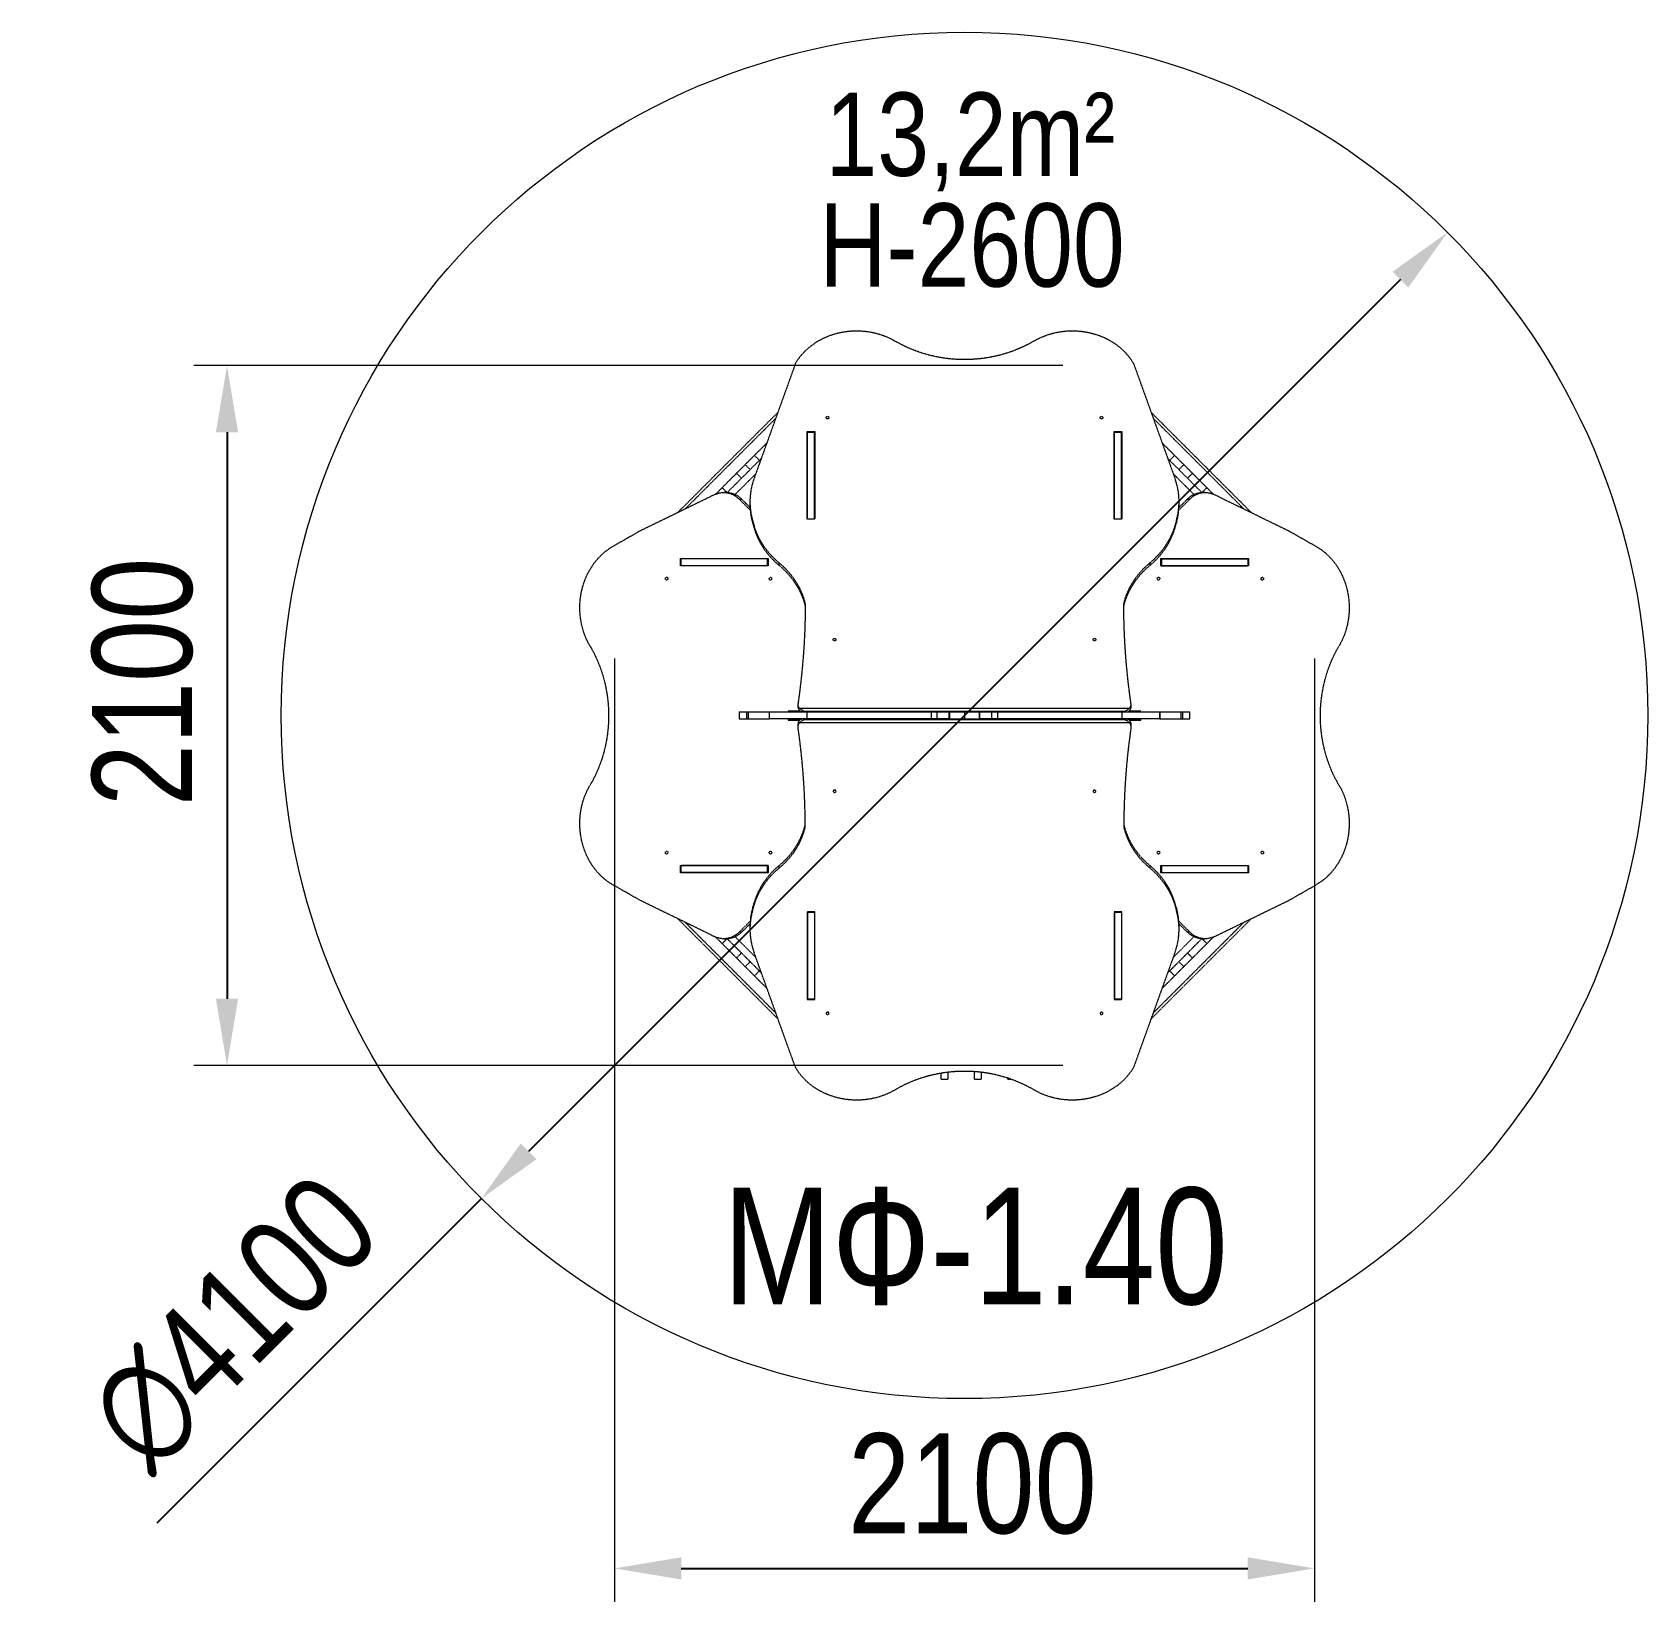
# Model space of a CAD drawing. Header units: millimetres. Extents: x -2652 to 2195, y -2536 to 2173.
import ezdxf

# ---------------------------------------------------------------- set-up
doc = ezdxf.new("R2010")
doc.units = ezdxf.units.MM
doc.linetypes.add('HIDDEN', pattern=[1.905, 1.27, -0.635])
for name, color, linetype in [('DIKOM_АРТИКУЛ', 7, 'Continuous'), ('DIKOM_ЗОНА', 90, 'Continuous'), ('DIKOM_ОБЪЕКТ', 7, 'Continuous'), ('DIKOM_РАЗМЕР_ЗОНА', 7, 'Continuous'), ('DIKOM_РАЗМЕР_ОБЪЕКТА', 7, 'Continuous')]:
    doc.layers.add(name, color=color, linetype=linetype)
doc.styles.add('style1', font='arialbd.ttf', dxfattribs={"width": 0.8})
doc.dimstyles.new('1-50', dxfattribs={"dimtxt": 300, "dimasz": 200, "dimexe": 100, "dimexo": 0, "dimgap": 100, "dimtad": 1, "dimtxsty": 'style1', "dimcen": 200, "dimclrd": 7, "dimclre": 7, "dimclrt": 7, "dimadec": 1, "dimazin": 2, "dimtfac": 1, "dimtmove": 0, "dimatfit": 2, "dimfxl": 0, "dimlwd": 25, "dimlwe": 18, "dimarcsym": 0})

msp = doc.modelspace()

# ---------------------------------------------------------------- texts
at = {"layer": 'DIKOM_АРТИКУЛ', "insert": (-579.55, -1293.507), "char_height": 350, "attachment_point": 1, "style": 'style1'}
msp.add_mtext_dynamic_manual_height_columns('{\\fArial|b0|i0|c204|p34;MФ-1.40}', width=1611.11947, gutter_width=20, heights=[0], dxfattribs=at)
at = {"layer": 'DIKOM_РАЗМЕР_ОБЪЕКТА', "insert": (-272.132, 1992.689), "char_height": 250, "attachment_point": 1, "style": 'style1'}
msp.add_mtext_dynamic_manual_height_columns('{\\fArial|b0|i0|c204|p34;13,2m²}', width=912.32387, gutter_width=20, heights=[0], dxfattribs=at)
at = {"layer": 'DIKOM_РАЗМЕР_ОБЪЕКТА', "insert": (-290.434, 1660.153), "char_height": 250, "width": 1108.8562, "attachment_point": 1, "style": 'style1'}
msp.add_mtext('{\\fArial|b0|i0|c204|p34;H-2600}', dxfattribs=at)

# ---------------------------------------------------------------- blocks, each defined once
blk = doc.blocks.new('*D7')
at = {"layer": 'Defpoints', "color": 0, "transparency": 16777216}
for p in [(-904.9, 294), (1195.1, 294), (1195.1, -2436)]:
    blk.add_point(p, dxfattribs=at)
at = {"layer": 'DIKOM_РАЗМЕР_ОБЪЕКТА', "color": 7, "lineweight": 18, "transparency": 16777216}
for p, q in [((-904.9, 294), (-904.9, -2536)), ((1195.1, 294), (1195.1, -2536))]:
    blk.add_line(p, q, dxfattribs=at)
at = {"layer": 'DIKOM_РАЗМЕР_ОБЪЕКТА', "color": 7, "lineweight": 25, "transparency": 16777216}
blk.add_line((-704.9, -2436), (995.1, -2436), dxfattribs=at)
at = {"layer": 'DIKOM_РАЗМЕР_ОБЪЕКТА', "color": 7, "transparency": 16777216}
for points in [[(-704.9, -2402.7), (-704.9, -2469.3), (-904.9, -2436)], [(995.1, -2402.7), (995.1, -2469.3), (1195.1, -2436)]]:
    blk.add_solid(points, dxfattribs=at)
at = {"layer": 'DIKOM_РАЗМЕР_ОБЪЕКТА', "color": 7, "transparency": 16777216, "insert": (168.9, -2182.8), "char_height": 300, "attachment_point": 5, "style": 'style1'}
blk.add_mtext('{\\fArial|b0|i0|c204|p34;2100}', dxfattribs=at)
blk = doc.blocks.new('*D8')
at = {"layer": 'Defpoints', "color": 0, "transparency": 16777216}
for p in [(440.2, 1173.4), (-2067.9, -926.6), (440.2, -926.6)]:
    blk.add_point(p, dxfattribs=at)
at = {"layer": 'DIKOM_РАЗМЕР_ОБЪЕКТА', "color": 7, "lineweight": 18, "transparency": 16777216}
for p, q in [((440.2, 1173.4), (-2167.9, 1173.4)), ((440.2, -926.6), (-2167.9, -926.6))]:
    blk.add_line(p, q, dxfattribs=at)
at = {"layer": 'DIKOM_РАЗМЕР_ОБЪЕКТА', "color": 7, "lineweight": 25, "transparency": 16777216}
blk.add_line((-2067.9, 973.4), (-2067.9, -726.6), dxfattribs=at)
at = {"layer": 'DIKOM_РАЗМЕР_ОБЪЕКТА', "color": 7, "transparency": 16777216}
for points in [[(-2101.2, 973.4), (-2034.6, 973.4), (-2067.9, 1173.4)], [(-2101.2, -726.6), (-2034.6, -726.6), (-2067.9, -926.6)]]:
    blk.add_solid(points, dxfattribs=at)
at = {"layer": 'DIKOM_РАЗМЕР_ОБЪЕКТА', "color": 7, "transparency": 16777216, "insert": (-2321.1, 223.9), "char_height": 300, "attachment_point": 5, "rotation": 90, "style": 'style1'}
blk.add_mtext('{\\fArial|b0|i0|c204|p34;2100}', dxfattribs=at)
blk = doc.blocks.new('*D9')
at = {"layer": 'Defpoints', "color": 0, "transparency": 16777216}
for p in [(1594.7, 1573), (-1304.5, -1326.2)]:
    blk.add_point(p, dxfattribs=at)
at = {"layer": 'DIKOM_РАЗМЕР_ЗОНА', "color": 7, "lineweight": 25, "transparency": 16777216}
for p, q in [((1453.3, 1431.5), (-1163, -1184.8)), ((-1304.5, -1326.2), (-2278.2, -2299.9))]:
    blk.add_line(p, q, dxfattribs=at)
at = {"layer": 'DIKOM_РАЗМЕР_ЗОНА', "color": 7, "transparency": 16777216}
for points in [[(1429.7, 1455.1), (1476.8, 1408), (1594.7, 1573)], [(-1186.6, -1161.2), (-1139.5, -1208.3), (-1304.5, -1326.2)]]:
    blk.add_solid(points, dxfattribs=at)
at = {"layer": 'DIKOM_РАЗМЕР_ЗОНА', "color": 7, "transparency": 16777216, "insert": (-2047, -1698.8), "char_height": 300, "attachment_point": 5, "rotation": 45, "style": 'style1'}
blk.add_mtext('{\\fArial|b0|i0|c204|p34;∅4100}', dxfattribs=at)

# ---------------------------------------------------------------- dimensions: what is measured, and where the dimension line sits
at = {"layer": 'DIKOM_РАЗМЕР_ЗОНА'}
dim = msp.add_diameter_dim_2p(p1=(1594.685, 1572.953), p2=(-1304.453, -1326.184), text='{\\fArial|b0|i0|c204|p34;<>}', dimstyle='1-50', dxfattribs=at)
dim.commit()
dim.dimension.update_dxf_attribs({"geometry": '*D9', "text_midpoint": (-1862.016, -1883.747), "dimtype": 163})
at = {"layer": 'DIKOM_РАЗМЕР_ОБЪЕКТА'}
dim = msp.add_linear_dim(base=(-2067.884, -926.615), p1=(440.203, 1173.385), p2=(440.203, -926.615), angle=90, text='{\\fArial|b0|i0|c204|p34;<>}', dimstyle='1-50', dxfattribs=at)
dim.commit()
dim.dimension.update_dxf_attribs({"geometry": '*D8', "text_midpoint": (-2067.884, 223.885), "dimtype": 160})
dim = msp.add_linear_dim(base=(1195.116, -2435.985), p1=(-904.884, 294.032), p2=(1195.116, 294.032), text='{\\fArial|b0|i0|c204|p34;<>}', dimstyle='1-50', dxfattribs=at)
dim.commit()
dim.dimension.update_dxf_attribs({"geometry": '*D7', "text_midpoint": (168.946, -2435.985), "dimtype": 160})

# ---------------------------------------------------------------- linework, layer by layer
at = {"layer": 'DIKOM_ЗОНА', "color": 3, "lineweight": 15}
msp.add_circle((145.116, 123.385), 2050, dxfattribs=at)
at = {"layer": 'DIKOM_ОБЪЕКТ', "color": 7, "linetype": 'HIDDEN', "lineweight": 15}
for p, q in [((-362.493, 1178.681), (-486.436, 834.435)), ((652.725, 1178.681), (776.668, 834.435)), ((-415.104, 1032.555), (-715.571, 732.088)), ((1005.799, 732.091), (705.338, 1032.552)), ((-421.469, 1014.876), (-693.517, 742.829)), ((-326.584, 975.238), (-304.184, 975.238)), ((-326.584, 712.832), (-326.584, 975.238)), ((-325.884, 973.439), (-304.884, 973.439)), ((-325.884, 713.631), (-325.884, 973.439)), ((-304.884, 713.631), (-304.884, 973.439)), ((-304.184, 975.238), (-304.184, 712.832)), ((594.416, 975.238), (616.816, 975.238)), ((594.416, 712.832), (594.416, 975.238)), ((595.116, 973.439), (616.116, 973.439)), ((595.116, 713.631), (595.116, 973.439)), ((616.116, 713.631), (616.116, 973.439)), ((616.816, 975.238), (616.816, 712.832)), ((983.744, 742.832), (711.703, 1014.873)), ((-326.584, 967.738), (-325.884, 967.738)), ((-304.884, 967.738), (-304.184, 967.738)), ((594.416, 967.738), (595.116, 967.738)), ((616.116, 967.738), (616.816, 967.738)), ((-512.868, 876.192), (-498.019, 861.343)), ((-485.274, 903.786), (-470.425, 888.936)), ((775.505, 903.786), (760.656, 888.936)), ((803.098, 876.192), (788.249, 861.343)), ((-538.936, 850.124), (-524.087, 835.275)), ((829.166, 850.124), (814.317, 835.275)), ((-617.227, 779.982), (-827.522, 677.567)), ((-582.126, 806.934), (-567.617, 792.425)), ((-569.232, 792.446), (-576.732, 792.446)), ((872.356, 806.934), (857.847, 792.425)), ((866.965, 792.447), (859.465, 792.447)), ((907.459, 779.983), (1117.754, 677.568)), ((-497.794, 739.338), (-531.376, 772.921)), ((-531.376, 772.921), (-523.876, 772.921)), ((-523.876, 772.921), (-498.436, 747.48)), ((-498.675, 764.832), (-498.675, 757.332)), ((821.609, 772.921), (788.026, 739.338)), ((788.668, 747.48), (814.109, 772.921)), ((788.908, 757.332), (788.908, 764.832)), ((814.109, 772.921), (821.609, 772.921)), ((-490.498, 707.722), (-486.224, 693.024)), ((-490.498, 700.222), (-490.498, 707.722)), ((-490.498, 700.222), (-486.224, 685.524)), ((-486.224, 693.024), (-486.224, 685.524)), ((-304.184, 712.832), (-326.584, 712.832)), ((-325.884, 713.631), (-304.884, 713.631)), ((-325.884, 712.832), (-325.884, 713.631)), ((-304.884, 712.832), (-304.884, 713.631)), ((616.816, 712.832), (594.416, 712.832)), ((595.116, 713.631), (616.116, 713.631)), ((595.116, 712.832), (595.116, 713.631)), ((616.116, 712.832), (616.116, 713.631)), ((780.731, 707.722), (776.456, 693.024)), ((776.456, 685.524), (780.731, 700.222)), ((776.456, 693.024), (776.456, 685.524)), ((780.731, 707.722), (780.731, 700.222)), ((-827.522, 677.567), (-910.179, 630.494)), ((1117.754, 677.568), (1200.411, 630.494)), ((-706.736, 594.585), (-444.33, 594.585)), ((-706.736, 572.185), (-706.736, 594.585)), ((-705.437, 572.885), (-705.437, 593.885)), ((-445.629, 593.885), (-705.437, 593.885)), ((-699.236, 594.585), (-699.236, 593.885)), ((-445.629, 572.885), (-445.629, 593.885)), ((-444.33, 593.885), (-445.629, 593.885)), ((-444.33, 594.585), (-444.33, 572.185)), ((734.563, 572.185), (734.563, 594.585)), ((734.563, 594.585), (996.968, 594.585)), ((734.563, 593.885), (735.862, 593.885)), ((735.862, 593.885), (735.862, 572.885)), ((735.862, 593.885), (995.669, 593.885)), ((989.468, 593.885), (989.468, 594.585)), ((995.669, 593.885), (995.669, 572.885)), ((996.968, 594.585), (996.968, 572.185)), ((-444.33, 572.185), (-706.736, 572.185)), ((-445.629, 572.885), (-705.437, 572.885)), ((-699.236, 572.885), (-699.236, 572.185)), ((-444.33, 572.885), (-445.629, 572.885)), ((-410.877, 573.533), (-410.877, 581.033)), ((701.109, 581.033), (701.109, 573.533)), ((734.563, 572.885), (735.862, 572.885)), ((996.968, 572.185), (734.563, 572.185)), ((735.862, 572.885), (995.669, 572.885)), ((989.468, 572.185), (989.468, 572.885)), ((-354.719, 156.509), (-354.719, 149.009)), ((644.951, 149.009), (644.951, 156.509)), ((-531.356, 133.885), (-531.356, 112.885)), ((-531.356, 133.885), (-509.125, 133.885)), ((-531.356, 112.885), (-509.125, 112.885)), ((-509.125, 133.885), (-509.125, 112.885)), ((-509.125, 133.885), (-504.466, 133.885)), ((-509.125, 112.885), (-504.466, 112.885)), ((-504.466, 133.885), (-504.466, 112.885)), ((-504.466, 133.885), (-441.305, 133.885)), ((-504.466, 112.885), (-441.305, 112.885)), ((-441.305, 133.885), (-441.305, 112.885)), ((-441.305, 133.885), (-439.835, 133.885)), ((-441.305, 112.885), (-439.835, 112.885)), ((-439.835, 112.885), (-439.835, 133.885)), ((-439.835, 133.885), (-327.727, 133.885)), ((-327.727, 112.885), (-439.835, 112.885)), ((-383.884, 136.385), (-383.884, 133.885)), ((-365.884, 136.385), (-383.884, 136.385)), ((-383.884, 112.385), (-383.884, 109.385)), ((-383.884, 112.385), (-365.884, 112.385)), ((-383.884, 109.385), (-365.884, 109.385)), ((-348.241, 136.385), (-365.884, 136.385)), ((-365.884, 136.385), (-365.884, 133.885)), ((-365.884, 112.385), (-365.884, 109.385)), ((-365.884, 112.385), (-344.279, 112.385)), ((-365.884, 109.385), (-349.546, 109.385)), ((-354.719, 97.76), (-354.719, 90.26)), ((639.234, 144.385), (-349.002, 144.385)), ((-349.002, 102.385), (639.234, 102.385)), ((-334.719, 134.688), (-334.719, 136.188)), ((-334.719, 136.188), (624.951, 136.188)), ((624.951, 134.688), (-334.719, 134.688)), ((-334.719, 110.581), (-334.719, 112.081)), ((-334.719, 112.081), (624.951, 112.081)), ((624.951, 110.581), (-334.719, 110.581)), ((-327.727, 133.885), (-327.727, 112.885)), ((-327.283, 133.885), (-327.727, 133.885)), ((-327.727, 112.885), (-327.283, 112.885)), ((-327.283, 112.885), (-327.283, 133.885)), ((-327.283, 133.885), (45.586, 133.885)), ((45.586, 112.885), (-327.283, 112.885)), ((45.586, 112.885), (45.586, 133.885)), ((45.586, 133.885), (62.676, 133.885)), ((62.676, 112.885), (45.586, 112.885)), ((62.676, 112.885), (62.676, 133.885)), ((62.676, 133.885), (99.16, 133.885)), ((99.16, 112.885), (62.676, 112.885)), ((99.16, 112.885), (99.16, 133.885)), ((99.16, 133.885), (100.321, 133.885)), ((100.321, 112.885), (99.16, 112.885)), ((100.321, 133.885), (100.321, 112.885)), ((100.321, 133.885), (145.116, 133.885)), ((100.321, 112.885), (145.116, 112.885)), ((145.116, 133.885), (145.116, 112.885)), ((145.116, 133.885), (189.911, 133.885)), ((145.116, 112.885), (189.911, 112.885)), ((189.911, 112.885), (189.911, 133.885)), ((189.911, 133.885), (191.072, 133.885)), ((191.072, 112.885), (189.911, 112.885)), ((191.072, 112.885), (191.072, 133.885)), ((191.072, 133.885), (227.556, 133.885)), ((227.556, 112.885), (191.072, 112.885)), ((227.556, 112.885), (227.556, 133.885)), ((227.556, 133.885), (244.646, 133.885)), ((244.646, 112.885), (227.556, 112.885)), ((244.646, 112.885), (244.646, 133.885)), ((244.646, 133.885), (617.516, 133.885)), ((617.516, 112.885), (244.646, 112.885)), ((617.516, 133.885), (617.516, 112.885)), ((617.959, 133.885), (617.516, 133.885)), ((617.516, 112.885), (617.959, 112.885)), ((617.959, 112.885), (617.959, 133.885)), ((617.959, 133.885), (730.068, 133.885)), ((730.068, 112.885), (617.959, 112.885)), ((624.951, 136.188), (624.951, 134.688)), ((624.951, 112.081), (624.951, 110.581)), ((634.339, 112.385), (656.116, 112.385)), ((656.116, 136.385), (638.473, 136.385)), ((639.778, 109.385), (656.116, 109.385)), ((644.951, 90.26), (644.951, 97.76)), ((674.116, 136.385), (656.116, 136.385)), ((656.116, 133.885), (656.116, 136.385)), ((656.116, 109.385), (656.116, 112.385)), ((656.116, 112.385), (674.116, 112.385)), ((656.116, 109.385), (674.116, 109.385)), ((674.116, 133.885), (674.116, 136.385)), ((674.116, 109.385), (674.116, 112.385)), ((730.068, 133.885), (730.068, 112.885)), ((730.068, 133.885), (731.538, 133.885)), ((730.068, 112.885), (731.538, 112.885)), ((731.538, 133.885), (731.538, 112.885)), ((731.538, 133.885), (794.698, 133.885)), ((731.538, 112.885), (794.698, 112.885)), ((794.698, 133.885), (794.698, 112.885)), ((794.698, 133.885), (799.357, 133.885)), ((794.698, 112.885), (799.357, 112.885)), ((799.357, 133.885), (799.357, 112.885)), ((799.357, 133.885), (821.588, 133.885)), ((799.357, 112.885), (821.588, 112.885)), ((821.588, 112.885), (821.588, 133.885)), ((-706.736, -326.415), (-444.33, -326.415)), ((-706.736, -348.815), (-706.736, -326.415)), ((-705.437, -348.115), (-705.437, -327.115)), ((-445.629, -327.115), (-705.437, -327.115)), ((-699.236, -326.415), (-699.236, -327.115)), ((-445.629, -348.115), (-445.629, -327.115)), ((-444.33, -327.115), (-445.629, -327.115)), ((-444.33, -326.415), (-444.33, -348.815)), ((-410.877, -334.264), (-410.877, -326.764)), ((701.109, -326.764), (701.109, -334.264)), ((734.563, -348.815), (734.563, -326.415)), ((734.563, -326.415), (996.968, -326.415)), ((734.563, -327.115), (735.862, -327.115)), ((735.862, -327.115), (735.862, -348.115)), ((735.862, -327.115), (995.669, -327.115)), ((989.468, -327.115), (989.468, -326.415)), ((995.669, -327.115), (995.669, -348.115)), ((996.968, -326.415), (996.968, -348.815)), ((-827.522, -431.798), (-910.179, -384.724)), ((-444.33, -348.815), (-706.736, -348.815)), ((-445.629, -348.115), (-705.437, -348.115)), ((-699.236, -348.115), (-699.236, -348.815)), ((-444.33, -348.115), (-445.629, -348.115)), ((734.563, -348.115), (735.862, -348.115)), ((996.968, -348.815), (734.563, -348.815)), ((735.862, -348.115), (995.669, -348.115)), ((989.468, -348.815), (989.468, -348.115)), ((1117.754, -431.798), (1200.411, -384.724)), ((-617.227, -534.213), (-827.522, -431.798)), ((907.459, -534.213), (1117.754, -431.798)), ((-490.498, -453.453), (-486.224, -438.755)), ((-490.498, -460.953), (-486.224, -446.255)), ((-490.498, -460.953), (-490.498, -453.453)), ((-486.224, -438.755), (-486.224, -446.255)), ((-304.184, -466.063), (-326.584, -466.063)), ((-326.584, -466.063), (-326.584, -728.469)), ((-325.884, -466.063), (-325.884, -467.862)), ((-304.884, -467.862), (-325.884, -467.862)), ((-325.884, -467.862), (-325.884, -727.67)), ((-304.884, -466.063), (-304.884, -467.862)), ((-304.884, -467.862), (-304.884, -727.67)), ((-304.184, -728.469), (-304.184, -466.063)), ((616.816, -466.063), (594.416, -466.063)), ((594.416, -466.063), (594.416, -728.469)), ((595.116, -466.063), (595.116, -467.862)), ((616.116, -467.862), (595.116, -467.862)), ((595.116, -467.862), (595.116, -727.67)), ((616.116, -466.063), (616.116, -467.862)), ((616.116, -467.862), (616.116, -727.67)), ((616.816, -728.469), (616.816, -466.063)), ((776.456, -438.755), (776.456, -446.255)), ((780.731, -453.453), (776.456, -438.755)), ((776.456, -446.255), (780.731, -460.953)), ((780.731, -453.453), (780.731, -460.953)), ((-715.577, -486.316), (-414.54, -787.353)), ((-693.523, -497.057), (-420.905, -769.675)), ((-531.377, -527.151), (-497.918, -493.692)), ((-523.877, -527.151), (-531.377, -527.151)), ((-498.484, -501.758), (-523.877, -527.151)), ((-498.675, -510.563), (-498.675, -518.063)), ((704.773, -787.35), (1005.807, -486.317)), ((711.138, -769.672), (983.753, -497.057)), ((788.15, -493.693), (821.608, -527.151)), ((814.108, -527.151), (788.716, -501.759)), ((788.908, -518.063), (788.908, -510.563)), ((821.608, -527.151), (814.108, -527.151)), ((-582.126, -561.168), (-567.613, -546.655)), ((-576.732, -546.677), (-569.232, -546.677)), ((872.356, -561.168), (857.843, -546.655)), ((859.464, -546.677), (866.964, -546.677)), ((-538.936, -604.358), (-524.087, -589.509)), ((-512.868, -630.426), (-498.019, -615.577)), ((-362.493, -931.911), (-486.436, -587.666)), ((776.668, -587.666), (652.725, -931.911)), ((803.098, -630.426), (788.249, -615.577)), ((829.166, -604.358), (814.317, -589.509)), ((-485.274, -658.02), (-470.425, -643.171)), ((-447.508, -695.786), (-485.274, -658.02)), ((775.505, -658.02), (737.741, -695.783)), ((775.505, -658.02), (760.656, -643.171)), ((-326.584, -720.969), (-325.884, -720.969)), ((-304.884, -720.969), (-304.184, -720.969)), ((594.416, -720.969), (595.116, -720.969)), ((616.116, -720.969), (616.816, -720.969)), ((-326.584, -728.469), (-304.184, -728.469)), ((-304.884, -727.67), (-325.884, -727.67)), ((594.416, -728.469), (616.816, -728.469)), ((616.116, -727.67), (595.116, -727.67)), ((75.114, -967.207), (75.114, -950.268)), ((75.114, -968.117), (75.114, -967.207)), ((75.114, -968.117), (96.114, -968.117)), ((96.114, -967.207), (96.114, -947.303)), ((96.114, -968.117), (96.114, -967.207)), ((175.114, -967.207), (175.114, -945.535)), ((175.114, -968.117), (175.114, -967.207)), ((175.114, -968.117), (196.114, -968.117)), ((196.114, -967.207), (196.114, -947.539)), ((196.114, -968.117), (196.114, -967.207)), ((275.114, -967.207), (275.114, -964.909)), ((275.114, -968.117), (275.114, -967.207)), ((275.114, -968.117), (284.587, -968.117))]:
    msp.add_line(p, q, dxfattribs=at)
at = {"layer": 'DIKOM_ОБЪЕКТ', "color": 7, "linetype": 'HIDDEN', "lineweight": 15, "flags": 128}
for points in [[(-362.493, 1178.681), (-359.528, 1183.684), (-356.383, 1188.604), (-353.058, 1193.435), (-349.559, 1198.173), (-345.888, 1202.812), (-342.05, 1207.348), (-338.047, 1211.777), (-333.884, 1216.094), (-329.566, 1220.294), (-325.096, 1224.374), (-320.479, 1228.329), (-315.72, 1232.155), (-310.824, 1235.849), (-305.794, 1239.407), (-300.637, 1242.825), (-295.358, 1246.1), (-289.962, 1249.228), (-284.453, 1252.207), (-278.839, 1255.033), (-273.124, 1257.704), (-267.314, 1260.217), (-261.416, 1262.569), (-255.434, 1264.758), (-249.375, 1266.782), (-243.245, 1268.638), (-237.051, 1270.326), (-230.797, 1271.843), (-224.492, 1273.187), (-218.14, 1274.358), (-211.749, 1275.355), (-205.324, 1276.175), (-198.873, 1276.819), (-192.402, 1277.285), (-185.916, 1277.574), (-179.423, 1277.684), (-172.93, 1277.617), (-166.442, 1277.371), (-159.967, 1276.948), (-153.51, 1276.347), (-147.078, 1275.569), (-140.679, 1274.615), (-134.317, 1273.486), (-127.999, 1272.184), (-121.733, 1270.708), (-115.524, 1269.062), (-109.378, 1267.246), (-103.301, 1265.262), (-97.3, 1263.113), (-91.381, 1260.8), (-85.549, 1258.326), (-79.811, 1255.693), (-74.171, 1252.904), (-68.637, 1249.962), (-63.213, 1246.869)], [(353.445, 1246.869), (358.869, 1249.962), (364.404, 1252.904), (370.043, 1255.693), (375.781, 1258.326), (381.613, 1260.8), (387.532, 1263.113), (393.533, 1265.262), (399.61, 1267.246), (405.756, 1269.062), (411.965, 1270.708), (418.232, 1272.184), (424.549, 1273.486), (430.911, 1274.615), (437.311, 1275.569), (443.742, 1276.347), (450.199, 1276.948), (456.675, 1277.371), (463.162, 1277.617), (469.656, 1277.684), (476.148, 1277.574), (482.634, 1277.285), (489.105, 1276.819), (495.557, 1276.175), (501.981, 1275.355), (508.372, 1274.358), (514.724, 1273.187), (521.03, 1271.843), (527.283, 1270.326), (533.478, 1268.638), (539.607, 1266.782), (545.666, 1264.758), (551.648, 1262.569), (557.547, 1260.217), (563.356, 1257.704), (569.071, 1255.033), (574.686, 1252.207), (580.194, 1249.228), (585.59, 1246.1), (590.87, 1242.825), (596.027, 1239.407), (601.056, 1235.849), (605.953, 1232.155), (610.712, 1228.329), (615.328, 1224.374), (619.798, 1220.294), (624.117, 1216.094), (628.279, 1211.777), (632.282, 1207.348), (636.121, 1202.812), (639.791, 1198.173), (643.291, 1193.435), (646.615, 1188.604), (649.761, 1183.684), (652.725, 1178.681)], [(353.445, 1246.869), (346.217, 1242.711), (338.878, 1238.701), (331.433, 1234.84), (323.885, 1231.132), (316.238, 1227.579), (308.498, 1224.182), (300.668, 1220.942), (292.752, 1217.863), (284.755, 1214.946), (276.681, 1212.191), (268.535, 1209.601), (260.321, 1207.178), (252.043, 1204.922), (243.707, 1202.834), (235.316, 1200.917), (226.876, 1199.171), (218.391, 1197.596), (209.866, 1196.194), (201.305, 1194.966), (192.713, 1193.912), (184.094, 1193.033), (175.455, 1192.329), (166.799, 1191.8), (158.13, 1191.448), (149.455, 1191.272), (140.777, 1191.272), (132.102, 1191.448), (123.434, 1191.8), (114.777, 1192.329), (106.138, 1193.033), (97.52, 1193.912), (88.928, 1194.966), (80.367, 1196.194), (71.841, 1197.596), (63.356, 1199.171), (54.916, 1200.917), (46.525, 1202.834), (38.189, 1204.922), (29.912, 1207.178), (21.698, 1209.601), (13.551, 1212.191), (5.477, 1214.946), (-2.52, 1217.863), (-10.435, 1220.942), (-18.266, 1224.182), (-26.006, 1227.579), (-33.652, 1231.132), (-41.2, 1234.84), (-48.646, 1238.701), (-55.985, 1242.711), (-63.213, 1246.869)], [(-261.484, 1017.24), (-261.587, 1016.421), (-261.891, 1015.64), (-262.381, 1014.934), (-263.035, 1014.336), (-263.823, 1013.873), (-264.707, 1013.568), (-265.646, 1013.435), (-266.596, 1013.48), (-267.512, 1013.7), (-268.353, 1014.086), (-269.078, 1014.619), (-269.654, 1015.275), (-270.054, 1016.023), (-270.258, 1016.828), (-270.258, 1017.652), (-270.054, 1018.457), (-269.654, 1019.204), (-269.078, 1019.86), (-268.353, 1020.394), (-267.512, 1020.78), (-266.596, 1021), (-265.646, 1021.045), (-264.707, 1020.912), (-263.823, 1020.607), (-263.035, 1020.144), (-262.381, 1019.546), (-261.891, 1018.84), (-261.587, 1018.059), (-261.484, 1017.24)], [(560.516, 1017.24), (560.413, 1016.421), (560.109, 1015.64), (559.619, 1014.934), (558.965, 1014.336), (558.177, 1013.873), (557.293, 1013.568), (556.354, 1013.435), (555.404, 1013.48), (554.488, 1013.7), (553.647, 1014.086), (552.922, 1014.619), (552.346, 1015.275), (551.946, 1016.023), (551.742, 1016.828), (551.742, 1017.652), (551.946, 1018.457), (552.346, 1019.204), (552.922, 1019.86), (553.647, 1020.394), (554.488, 1020.78), (555.404, 1021), (556.354, 1021.045), (557.293, 1020.912), (558.177, 1020.607), (558.965, 1020.144), (559.619, 1019.546), (560.109, 1018.84), (560.413, 1018.059), (560.516, 1017.24)], [(-485.274, 903.786), (-477.358, 911.702), (-469.446, 919.614), (-461.541, 927.519), (-453.642, 935.418), (-448.072, 940.988)], [(738.306, 940.985), (743.872, 935.418), (751.771, 927.519), (759.677, 919.614), (767.588, 911.702), (775.505, 903.786)], [(-464.781, 894.581), (-475.684, 883.678), (-487.333, 872.029), (-498.991, 860.37), (-510.658, 848.704), (-522.329, 837.032), (-534.005, 825.357), (-545.682, 813.68), (-557.359, 802.003), (-566.958, 792.403)], [(-538.936, 850.124), (-535.474, 853.586), (-532.07, 856.99), (-528.723, 860.337), (-525.435, 863.625), (-522.205, 866.855), (-519.034, 870.026), (-515.922, 873.139), (-512.868, 876.192)], [(-485.274, 903.786), (-487.504, 901.556), (-489.711, 899.349), (-491.886, 897.174), (-494.017, 895.043), (-496.094, 892.966), (-498.109, 890.951), (-500.05, 889.01), (-501.91, 887.15), (-503.678, 885.382), (-505.347, 883.713), (-506.909, 882.151), (-508.356, 880.704), (-509.681, 879.379), (-510.879, 878.181), (-511.943, 877.117), (-512.868, 876.192)], [(857.189, 792.403), (847.589, 802.003), (835.912, 813.68), (824.235, 825.357), (812.56, 837.032), (800.888, 848.704), (789.222, 860.37), (777.563, 872.029), (765.914, 883.678), (755.014, 894.578)], [(803.098, 876.192), (802.173, 877.117), (801.109, 878.181), (799.912, 879.379), (798.586, 880.704), (797.139, 882.151), (795.578, 883.713), (793.909, 885.382), (792.14, 887.15), (790.281, 889.01), (788.339, 890.951), (786.325, 892.966), (784.247, 895.043), (782.116, 897.174), (779.942, 899.349), (777.734, 901.556), (775.505, 903.786)], [(803.098, 876.192), (806.152, 873.139), (809.264, 870.026), (812.436, 866.855), (815.665, 863.625), (818.954, 860.337), (822.3, 856.99), (825.704, 853.586), (829.166, 850.124)], [(-582.126, 806.934), (-581.25, 807.81), (-580.251, 808.809), (-579.136, 809.924), (-577.91, 811.15), (-576.582, 812.478), (-575.158, 813.902), (-573.648, 815.412), (-572.061, 817), (-570.405, 818.655), (-568.69, 820.37), (-566.928, 822.132), (-565.127, 823.933), (-563.3, 825.76), (-561.456, 827.604), (-559.606, 829.454), (-557.762, 831.298), (-555.935, 833.126), (-554.134, 834.926), (-552.372, 836.688), (-550.657, 838.403), (-549.001, 840.059), (-547.414, 841.646), (-545.904, 843.156), (-544.48, 844.58), (-543.152, 845.908), (-541.926, 847.134), (-540.811, 848.249), (-539.812, 849.248), (-538.936, 850.124)], [(-481.489, 848.174), (-484.142, 845.521), (-495.808, 833.855), (-507.48, 822.183), (-519.155, 810.508), (-530.832, 798.831), (-542.51, 787.153), (-543.117, 786.546)], [(833.348, 786.545), (832.74, 787.153), (821.063, 798.831), (809.386, 810.508), (797.71, 822.183), (786.039, 833.855), (774.373, 845.521), (771.723, 848.171)], [(829.166, 850.124), (830.042, 849.248), (831.041, 848.249), (832.157, 847.134), (833.382, 845.908), (834.711, 844.58), (836.134, 843.156), (837.644, 841.646), (839.232, 840.059), (840.888, 838.403), (842.602, 836.688), (844.364, 834.926), (846.165, 833.126), (847.993, 831.298), (849.837, 829.454), (851.686, 827.604), (853.53, 825.76), (855.358, 823.933), (857.158, 822.132), (858.921, 820.37), (860.635, 818.655), (862.291, 817), (863.879, 815.412), (865.389, 813.902), (866.812, 812.478), (868.14, 811.15), (869.366, 809.924), (870.481, 808.809), (871.48, 807.81), (872.356, 806.934)], [(-602.161, 786.9), (-602.028, 787.032), (-598.857, 790.203), (-595.627, 793.433), (-592.339, 796.721), (-588.992, 800.068), (-585.588, 803.472), (-582.126, 806.934)], [(-599.98, 787.808), (-596.671, 789.062), (-593.31, 790.122), (-589.908, 790.986), (-586.473, 791.652), (-583.013, 792.117), (-579.538, 792.381), (-576.055, 792.443), (-572.573, 792.302), (-569.103, 791.96), (-565.651, 791.417), (-562.228, 790.674), (-558.841, 789.733), (-555.5, 788.597), (-552.212, 787.269), (-548.986, 785.751), (-545.831, 784.048), (-542.753, 782.164), (-539.761, 780.104), (-536.863, 777.873), (-534.066, 775.477), (-531.376, 772.921)], [(-569.232, 792.446), (-568.555, 792.443), (-565.073, 792.302), (-561.603, 791.96), (-558.151, 791.417), (-554.728, 790.674), (-551.341, 789.733), (-548, 788.597), (-544.712, 787.269), (-541.486, 785.751), (-538.331, 784.048), (-535.253, 782.164), (-532.261, 780.104), (-529.363, 777.873), (-526.566, 775.477), (-523.876, 772.921)], [(814.109, 772.921), (816.799, 775.477), (819.596, 777.873), (822.494, 780.104), (825.486, 782.165), (828.564, 784.048), (831.719, 785.751), (834.945, 787.269), (838.233, 788.597), (841.574, 789.733), (844.961, 790.674), (848.385, 791.417), (851.836, 791.96), (855.307, 792.302), (858.788, 792.443), (859.465, 792.447)], [(821.609, 772.921), (824.299, 775.477), (827.096, 777.873), (829.994, 780.104), (832.986, 782.165), (836.064, 784.048), (839.219, 785.751), (842.445, 787.269), (845.733, 788.597), (849.074, 789.733), (852.461, 790.674), (855.885, 791.417), (859.336, 791.96), (862.807, 792.302), (866.288, 792.443), (869.771, 792.381), (873.246, 792.117), (876.706, 791.652), (880.142, 790.986), (883.544, 790.122), (886.904, 789.062), (890.213, 787.808)], [(872.356, 806.934), (875.818, 803.472), (879.223, 800.068), (882.569, 796.721), (885.857, 793.433), (889.087, 790.203), (892.258, 787.032), (892.389, 786.902)], [(-410.877, 581.033), (-416.286, 585.635), (-421.544, 590.366), (-426.647, 595.223), (-431.59, 600.202), (-436.369, 605.3), (-440.982, 610.511), (-445.424, 615.833), (-449.691, 621.261), (-453.781, 626.79), (-457.69, 632.417), (-461.414, 638.136), (-464.952, 643.944), (-468.3, 649.836), (-471.456, 655.806), (-474.417, 661.851), (-477.181, 667.966), (-479.746, 674.146), (-482.109, 680.385), (-484.269, 686.679), (-486.224, 693.024)], [(-486.224, 685.524), (-484.269, 679.179), (-482.109, 672.885), (-479.746, 666.646), (-477.181, 660.466), (-474.417, 654.352), (-471.456, 648.306), (-468.3, 642.336), (-464.952, 636.444), (-461.414, 630.636), (-457.69, 624.917), (-453.781, 619.29), (-449.691, 613.761), (-445.424, 608.333), (-440.982, 603.011), (-436.369, 597.8), (-431.59, 592.702), (-426.647, 587.723), (-421.544, 582.866), (-416.286, 578.135), (-410.877, 573.533)], [(776.456, 693.024), (774.501, 686.679), (772.341, 680.385), (769.978, 674.146), (767.413, 667.966), (764.65, 661.851), (761.689, 655.806), (758.533, 649.836), (755.185, 643.944), (751.647, 638.136), (747.922, 632.417), (744.013, 626.79), (739.923, 621.261), (735.656, 615.833), (731.214, 610.511), (726.602, 605.3), (721.822, 600.202), (716.879, 595.223), (711.777, 590.366), (706.519, 585.635), (701.109, 581.033)], [(701.109, 573.533), (706.519, 578.135), (711.777, 582.866), (716.879, 587.723), (721.822, 592.702), (726.602, 597.8), (731.214, 603.011), (735.656, 608.333), (739.923, 613.761), (744.013, 619.29), (747.922, 624.917), (751.647, 630.636), (755.185, 636.444), (758.533, 642.336), (761.689, 648.306), (764.65, 654.352), (767.413, 660.466), (769.978, 666.646), (772.341, 672.885), (774.501, 679.179), (776.456, 685.524)], [(-978.368, 331.214), (-981.46, 336.638), (-984.402, 342.172), (-987.191, 347.811), (-989.824, 353.55), (-992.298, 359.381), (-994.611, 365.301), (-996.76, 371.302), (-998.744, 377.378), (-1000.56, 383.524), (-1002.207, 389.734), (-1003.682, 396), (-1004.985, 402.317), (-1006.114, 408.679), (-1007.067, 415.079), (-1007.845, 421.511), (-1008.446, 427.967), (-1008.869, 434.443), (-1009.115, 440.931), (-1009.183, 447.424), (-1009.072, 453.917), (-1008.783, 460.402), (-1008.317, 466.874), (-1007.673, 473.325), (-1006.853, 479.75), (-1005.857, 486.141), (-1004.686, 492.492), (-1003.341, 498.798), (-1001.824, 505.051), (-1000.137, 511.246), (-998.28, 517.376), (-996.256, 523.435), (-994.067, 529.416), (-991.715, 535.315), (-989.202, 541.125), (-986.531, 546.84), (-983.705, 552.454), (-980.726, 557.962), (-977.598, 563.359), (-974.323, 568.638), (-970.905, 573.795), (-967.347, 578.824), (-963.653, 583.721), (-959.827, 588.48), (-955.872, 593.097), (-951.792, 597.567), (-947.592, 601.885), (-943.275, 606.048), (-938.847, 610.05), (-934.311, 613.889), (-929.671, 617.56), (-924.934, 621.059), (-920.103, 624.383), (-915.183, 627.529), (-910.179, 630.494)], [(1200.411, 630.494), (1205.415, 627.53), (1210.335, 624.384), (1215.166, 621.06), (1219.904, 617.56), (1224.543, 613.889), (1229.079, 610.051), (1233.508, 606.048), (1237.824, 601.886), (1242.024, 597.567), (1246.104, 593.097), (1250.059, 588.481), (1253.886, 583.721), (1257.579, 578.825), (1261.137, 573.795), (1264.555, 568.639), (1267.83, 563.359), (1270.959, 557.963), (1273.938, 552.455), (1276.764, 546.84), (1279.434, 541.125), (1281.947, 535.316), (1284.299, 529.417), (1286.488, 523.435), (1288.512, 517.376), (1290.369, 511.246), (1292.057, 505.052), (1293.574, 498.798), (1294.918, 492.493), (1296.089, 486.141), (1297.085, 479.75), (1297.905, 473.326), (1298.549, 466.874), (1299.016, 460.403), (1299.304, 453.917), (1299.415, 447.425), (1299.347, 440.931), (1299.102, 434.443), (1298.678, 427.968), (1298.077, 421.511), (1297.3, 415.08), (1296.346, 408.68), (1295.217, 402.318), (1293.914, 396.001), (1292.439, 389.734), (1290.792, 383.525), (1288.976, 377.379), (1286.993, 371.302), (1284.843, 365.301), (1282.53, 359.382), (1280.056, 353.55), (1277.424, 347.812), (1274.635, 342.173), (1271.692, 336.638), (1268.6, 331.214)], [(-748.738, 529.485), (-749.557, 529.587), (-750.338, 529.891), (-751.044, 530.382), (-751.642, 531.036), (-752.105, 531.824), (-752.41, 532.707), (-752.543, 533.646), (-752.499, 534.596), (-752.278, 535.513), (-751.892, 536.354), (-751.359, 537.079), (-750.703, 537.655), (-749.955, 538.054), (-749.15, 538.259), (-748.326, 538.259), (-747.522, 538.054), (-746.774, 537.655), (-746.118, 537.079), (-745.584, 536.354), (-745.198, 535.513), (-744.978, 534.596), (-744.933, 533.646), (-745.067, 532.707), (-745.372, 531.824), (-745.834, 531.036), (-746.432, 530.382), (-747.138, 529.891), (-747.919, 529.587), (-748.738, 529.485)], [(-436.969, 538.285), (-436.15, 538.182), (-435.369, 537.878), (-434.663, 537.387), (-434.065, 536.733), (-433.602, 535.946), (-433.297, 535.062), (-433.164, 534.123), (-433.209, 533.173), (-433.429, 532.256), (-433.815, 531.415), (-434.349, 530.69), (-435.005, 530.114), (-435.752, 529.715), (-436.557, 529.51), (-437.381, 529.51), (-438.186, 529.715), (-438.934, 530.114), (-439.59, 530.69), (-440.123, 531.415), (-440.509, 532.256), (-440.729, 533.173), (-440.774, 534.123), (-440.641, 535.062), (-440.336, 535.946), (-439.873, 536.733), (-439.275, 537.387), (-438.569, 537.878), (-437.788, 538.182), (-436.969, 538.285)], [(-410.877, 581.033), (-405.549, 576.503), (-400.368, 571.846), (-395.338, 567.067), (-390.463, 562.168), (-385.746, 557.155), (-381.192, 552.031), (-376.804, 546.799), (-372.584, 541.463), (-368.537, 536.029), (-364.666, 530.499), (-360.973, 524.879), (-357.461, 519.172), (-354.134, 513.383), (-350.992, 507.517), (-348.04, 501.577), (-345.279, 495.569), (-342.711, 489.497), (-340.339, 483.365), (-338.164, 477.179), (-336.187, 470.943), (-334.411, 464.662), (-332.837, 458.341)], [(-410.877, 573.533), (-405.549, 569.003), (-400.368, 564.346), (-395.338, 559.567), (-390.463, 554.668), (-385.746, 549.655), (-381.192, 544.531), (-376.804, 539.299), (-372.584, 533.963), (-368.537, 528.529), (-364.666, 522.999), (-360.973, 517.379), (-357.461, 511.672), (-354.134, 505.883), (-350.992, 500.017), (-348.04, 494.077), (-345.279, 488.069), (-342.711, 481.997), (-340.339, 475.865), (-338.164, 469.679), (-336.187, 463.443), (-334.411, 457.162), (-332.837, 450.841)], [(623.069, 458.341), (624.644, 464.662), (626.42, 470.943), (628.396, 477.179), (630.571, 483.365), (632.944, 489.497), (635.511, 495.569), (638.272, 501.577), (641.225, 507.517), (644.366, 513.383), (647.694, 519.172), (651.205, 524.879), (654.898, 530.499), (658.77, 536.029), (662.817, 541.463), (667.036, 546.799), (671.424, 552.031), (675.979, 557.155), (680.695, 562.168), (685.57, 567.067), (690.6, 571.846), (695.781, 576.503), (701.109, 581.033)], [(623.069, 450.841), (624.644, 457.162), (626.42, 463.443), (628.396, 469.679), (630.571, 475.865), (632.944, 481.997), (635.511, 488.069), (638.272, 494.077), (641.225, 500.017), (644.366, 505.883), (647.694, 511.672), (651.205, 517.379), (654.898, 522.999), (658.77, 528.529), (662.817, 533.963), (667.036, 539.299), (671.424, 544.531), (675.979, 549.655), (680.695, 554.668), (685.57, 559.567), (690.6, 564.346), (695.781, 569.003), (701.109, 573.533)], [(727.201, 529.485), (726.382, 529.588), (725.601, 529.892), (724.895, 530.382), (724.297, 531.037), (723.835, 531.824), (723.53, 532.708), (723.396, 533.647), (723.441, 534.597), (723.661, 535.514), (724.047, 536.354), (724.581, 537.079), (725.237, 537.655), (725.985, 538.055), (726.789, 538.259), (727.613, 538.259), (728.418, 538.055), (729.166, 537.655), (729.822, 537.079), (730.355, 536.354), (730.741, 535.514), (730.962, 534.597), (731.006, 533.647), (730.873, 532.708), (730.568, 531.824), (730.106, 531.037), (729.507, 530.382), (728.801, 529.892), (728.02, 529.588), (727.201, 529.485)], [(1038.971, 538.285), (1039.79, 538.182), (1040.57, 537.878), (1041.277, 537.388), (1041.875, 536.734), (1042.337, 535.946), (1042.642, 535.062), (1042.775, 534.123), (1042.731, 533.173), (1042.51, 532.256), (1042.124, 531.416), (1041.591, 530.691), (1040.935, 530.115), (1040.187, 529.715), (1039.383, 529.511), (1038.558, 529.511), (1037.754, 529.715), (1037.006, 530.115), (1036.35, 530.691), (1035.817, 531.416), (1035.431, 532.256), (1035.21, 533.173), (1035.166, 534.123), (1035.299, 535.062), (1035.604, 535.946), (1036.066, 536.734), (1036.664, 537.388), (1037.37, 537.878), (1038.151, 538.182), (1038.971, 538.285)], [(-332.837, 458.341), (-332.948, 436.88), (-333.281, 415.421), (-333.836, 393.966), (-334.613, 372.516), (-335.611, 351.072), (-336.832, 329.637), (-338.274, 308.213), (-339.937, 286.801), (-341.822, 265.402), (-343.928, 244.019), (-346.255, 222.653), (-348.804, 201.306), (-351.572, 179.979), (-354.562, 158.675)], [(644.794, 158.675), (641.805, 179.979), (639.036, 201.306), (636.488, 222.653), (634.161, 244.019), (632.054, 265.402), (630.169, 286.801), (628.506, 308.213), (627.064, 329.637), (625.844, 351.072), (624.845, 372.516), (624.068, 393.966), (623.513, 415.421), (623.18, 436.88), (623.069, 458.341)], [(-240.484, 350.881), (-240.587, 350.062), (-240.891, 349.281), (-241.381, 348.575), (-242.035, 347.977), (-242.823, 347.514), (-243.707, 347.209), (-244.646, 347.076), (-245.596, 347.121), (-246.512, 347.341), (-247.353, 347.727), (-248.078, 348.26), (-248.654, 348.916), (-249.054, 349.664), (-249.258, 350.469), (-249.258, 351.293), (-249.054, 352.098), (-248.654, 352.845), (-248.078, 353.501), (-247.353, 354.035), (-246.512, 354.421), (-245.596, 354.641), (-244.646, 354.686), (-243.707, 354.553), (-242.823, 354.248), (-242.035, 353.785), (-241.381, 353.187), (-240.891, 352.481), (-240.587, 351.7), (-240.484, 350.881)], [(539.516, 350.881), (539.413, 350.062), (539.109, 349.281), (538.619, 348.575), (537.965, 347.977), (537.177, 347.514), (536.293, 347.209), (535.354, 347.076), (534.404, 347.121), (533.488, 347.341), (532.647, 347.727), (531.922, 348.26), (531.346, 348.916), (530.946, 349.664), (530.742, 350.469), (530.742, 351.293), (530.946, 352.098), (531.346, 352.845), (531.922, 353.501), (532.647, 354.035), (533.488, 354.421), (534.404, 354.641), (535.354, 354.686), (536.293, 354.553), (537.177, 354.248), (537.965, 353.785), (538.619, 353.187), (539.109, 352.481), (539.413, 351.7), (539.516, 350.881)], [(-978.368, 331.214), (-974.209, 323.986), (-970.199, 316.647), (-966.339, 309.201), (-962.631, 301.653), (-959.077, 294.007), (-955.68, 286.266), (-952.441, 278.436), (-949.361, 270.52), (-946.444, 262.523), (-943.689, 254.449), (-941.1, 246.303), (-938.676, 238.089), (-936.42, 229.812), (-934.333, 221.475), (-932.415, 213.085), (-930.669, 204.645), (-929.094, 196.159), (-927.692, 187.634), (-926.464, 179.073), (-925.41, 170.481), (-924.531, 161.863), (-923.827, 153.223), (-923.299, 144.567), (-922.946, 135.899), (-922.77, 127.223), (-922.77, 118.546), (-922.946, 109.87), (-923.299, 101.202), (-923.827, 92.546), (-924.531, 83.906), (-925.41, 75.288), (-926.464, 66.696), (-927.692, 58.135), (-929.094, 49.61), (-930.669, 41.125), (-932.415, 32.684), (-934.333, 24.294), (-936.42, 15.958), (-938.676, 7.68), (-941.1, -0.534), (-943.689, -8.68), (-946.444, -16.754), (-949.361, -24.751), (-952.441, -32.667), (-955.68, -40.497), (-959.077, -48.238), (-962.631, -55.884), (-966.339, -63.432), (-970.199, -70.877), (-974.209, -78.216), (-978.368, -85.445)], [(1268.6, -85.444), (1264.442, -78.216), (1260.431, -70.877), (1256.571, -63.432), (1252.863, -55.884), (1249.309, -48.237), (1245.912, -40.497), (1242.673, -32.667), (1239.594, -24.751), (1236.676, -16.754), (1233.922, -8.68), (1231.332, -0.534), (1228.908, 7.681), (1226.652, 15.958), (1224.565, 24.294), (1222.648, 32.685), (1220.901, 41.125), (1219.327, 49.61), (1217.925, 58.136), (1216.697, 66.697), (1215.643, 75.289), (1214.763, 83.907), (1214.059, 92.546), (1213.531, 101.203), (1213.178, 109.871), (1213.002, 118.546), (1213.002, 127.224), (1213.178, 135.899), (1213.531, 144.567), (1214.059, 153.224), (1214.763, 161.863), (1215.643, 170.481), (1216.697, 179.073), (1217.925, 187.634), (1219.327, 196.16), (1220.901, 204.645), (1222.648, 213.085), (1224.565, 221.476), (1226.652, 229.812), (1228.908, 238.09), (1231.332, 246.304), (1233.922, 254.45), (1236.676, 262.524), (1239.594, 270.521), (1242.673, 278.437), (1245.912, 286.267), (1249.309, 294.007), (1252.863, 301.654), (1256.571, 309.202), (1260.431, 316.647), (1264.442, 323.986), (1268.6, 331.214)], [(-334.719, 134.688), (-334.744, 134.682), (-338.451, 133.981), (-342.104, 133.978), (-344.264, 134.379), (-346.348, 135.141), (-349.002, 136.885)], [(-334.719, 112.081), (-334.744, 112.088), (-338.451, 112.789), (-342.104, 112.791), (-344.264, 112.39), (-346.348, 111.628), (-349.002, 109.885)], [(624.951, 134.688), (624.976, 134.682), (628.683, 133.981), (632.336, 133.978), (634.497, 134.379), (636.58, 135.141), (639.234, 136.885)], [(639.234, 109.885), (637.772, 110.976), (636.21, 111.796), (633.768, 112.564), (631.238, 112.871), (628.123, 112.724), (624.976, 112.088), (624.951, 112.081)], [(-332.837, -211.571), (-332.948, -190.111), (-333.281, -168.652), (-333.836, -147.197), (-334.613, -125.746), (-335.611, -104.303), (-336.832, -82.868), (-338.274, -61.444), (-339.937, -40.031), (-341.822, -18.633), (-343.928, 2.75), (-346.255, 24.116), (-348.804, 45.463), (-351.572, 66.79), (-354.562, 88.094)], [(644.794, 88.094), (641.805, 66.79), (639.036, 45.463), (636.488, 24.116), (634.161, 2.75), (632.054, -18.633), (630.169, -40.031), (628.506, -61.444), (627.064, -82.868), (625.844, -104.303), (624.845, -125.746), (624.068, -147.197), (623.513, -168.652), (623.18, -190.111), (623.069, -211.571)], [(-910.179, -384.724), (-915.183, -381.76), (-920.103, -378.614), (-924.934, -375.29), (-929.671, -371.791), (-934.311, -368.12), (-938.847, -364.281), (-943.275, -360.279), (-947.592, -356.116), (-951.792, -351.798), (-955.872, -347.328), (-959.827, -342.711), (-963.653, -337.952), (-967.347, -333.055), (-970.905, -328.026), (-974.323, -322.869), (-977.598, -317.59), (-980.726, -312.193), (-983.705, -306.685), (-986.531, -301.071), (-989.202, -295.356), (-991.715, -289.546), (-994.067, -283.647), (-996.256, -277.665), (-998.28, -271.607), (-1000.137, -265.477), (-1001.824, -259.282), (-1003.341, -253.029), (-1004.686, -246.723), (-1005.857, -240.372), (-1006.853, -233.98), (-1007.673, -227.556), (-1008.317, -221.105), (-1008.783, -214.633), (-1009.072, -208.148), (-1009.183, -201.655), (-1009.115, -195.162), (-1008.869, -188.674), (-1008.446, -182.198), (-1007.845, -175.742), (-1007.067, -169.31), (-1006.114, -162.91), (-1004.985, -156.548), (-1003.682, -150.231), (-1002.207, -143.965), (-1000.56, -137.755), (-998.744, -131.609), (-996.76, -125.533), (-994.611, -119.532), (-992.298, -113.612), (-989.824, -107.781), (-987.191, -102.042), (-984.402, -96.403), (-981.46, -90.869), (-978.368, -85.445)], [(1268.6, -85.444), (1271.692, -90.868), (1274.635, -96.403), (1277.424, -102.042), (1280.056, -107.78), (1282.53, -113.612), (1284.843, -119.531), (1286.993, -125.532), (1288.976, -131.609), (1290.792, -137.755), (1292.439, -143.964), (1293.914, -150.231), (1295.217, -156.548), (1296.346, -162.91), (1297.3, -169.31), (1298.077, -175.741), (1298.678, -182.198), (1299.102, -188.673), (1299.347, -195.161), (1299.415, -201.655), (1299.304, -208.147), (1299.016, -214.633), (1298.549, -221.104), (1297.905, -227.555), (1297.085, -233.98), (1296.089, -240.371), (1294.918, -246.723), (1293.574, -253.028), (1292.057, -259.282), (1290.369, -265.476), (1288.512, -271.606), (1286.488, -277.665), (1284.299, -283.647), (1281.947, -289.545), (1279.434, -295.355), (1276.764, -301.07), (1273.938, -306.684), (1270.959, -312.193), (1267.83, -317.589), (1264.555, -322.868), (1261.137, -328.025), (1257.579, -333.055), (1253.886, -337.951), (1250.059, -342.71), (1246.104, -347.327), (1242.024, -351.797), (1237.824, -356.115), (1233.508, -360.278), (1229.079, -364.281), (1224.543, -368.119), (1219.904, -371.79), (1215.166, -375.289), (1210.335, -378.614), (1205.415, -381.76), (1200.411, -384.724)], [(-240.484, -104.112), (-240.587, -103.293), (-240.891, -102.512), (-241.381, -101.806), (-242.035, -101.208), (-242.823, -100.745), (-243.707, -100.44), (-244.646, -100.307), (-245.596, -100.351), (-246.512, -100.572), (-247.353, -100.958), (-248.078, -101.491), (-248.654, -102.147), (-249.054, -102.895), (-249.258, -103.7), (-249.258, -104.524), (-249.054, -105.328), (-248.654, -106.076), (-248.078, -106.732), (-247.353, -107.266), (-246.512, -107.652), (-245.596, -107.872), (-244.646, -107.917), (-243.707, -107.783), (-242.823, -107.478), (-242.035, -107.016), (-241.381, -106.418), (-240.891, -105.712), (-240.587, -104.931), (-240.484, -104.112)], [(539.516, -104.112), (539.413, -103.293), (539.109, -102.512), (538.619, -101.806), (537.965, -101.208), (537.177, -100.745), (536.293, -100.44), (535.354, -100.307), (534.404, -100.351), (533.488, -100.572), (532.647, -100.958), (531.922, -101.491), (531.346, -102.147), (530.946, -102.895), (530.742, -103.7), (530.742, -104.524), (530.946, -105.328), (531.346, -106.076), (531.922, -106.732), (532.647, -107.266), (533.488, -107.652), (534.404, -107.872), (535.354, -107.917), (536.293, -107.783), (537.177, -107.478), (537.965, -107.016), (538.619, -106.418), (539.109, -105.712), (539.413, -104.931), (539.516, -104.112)], [(-410.877, -326.764), (-405.549, -322.233), (-400.368, -317.577), (-395.338, -312.797), (-390.463, -307.899), (-385.746, -302.886), (-381.192, -297.761), (-376.804, -292.529), (-372.584, -287.194), (-368.537, -281.76), (-364.666, -276.23), (-360.973, -270.61), (-357.461, -264.903), (-354.134, -259.114), (-350.992, -253.248), (-348.04, -247.308), (-345.279, -241.3), (-342.711, -235.227), (-340.339, -229.096), (-338.164, -222.91), (-336.187, -216.674), (-334.411, -210.393), (-332.837, -204.071)], [(-410.877, -334.264), (-405.549, -329.733), (-400.368, -325.077), (-395.338, -320.297), (-390.463, -315.399), (-385.746, -310.386), (-381.192, -305.261), (-376.804, -300.029), (-372.584, -294.694), (-368.537, -289.26), (-364.666, -283.73), (-360.973, -278.11), (-357.461, -272.403), (-354.134, -266.614), (-350.992, -260.748), (-348.04, -254.808), (-345.279, -248.8), (-342.711, -242.727), (-340.339, -236.596), (-338.164, -230.41), (-336.187, -224.174), (-334.411, -217.893), (-332.837, -211.571)], [(623.069, -204.071), (624.644, -210.393), (626.42, -216.674), (628.396, -222.91), (630.571, -229.096), (632.944, -235.227), (635.511, -241.3), (638.272, -247.308), (641.225, -253.248), (644.366, -259.114), (647.694, -264.903), (651.205, -270.61), (654.898, -276.23), (658.77, -281.76), (662.817, -287.194), (667.036, -292.529), (671.424, -297.761), (675.979, -302.886), (680.695, -307.899), (685.57, -312.797), (690.6, -317.577), (695.781, -322.233), (701.109, -326.764)], [(623.069, -211.571), (624.644, -217.893), (626.42, -224.174), (628.396, -230.41), (630.571, -236.596), (632.944, -242.727), (635.511, -248.8), (638.272, -254.808), (641.225, -260.748), (644.366, -266.614), (647.694, -272.403), (651.205, -278.11), (654.898, -283.73), (658.77, -289.26), (662.817, -294.694), (667.036, -300.029), (671.424, -305.261), (675.979, -310.386), (680.695, -315.399), (685.57, -320.297), (690.6, -325.077), (695.781, -329.733), (701.109, -334.264)], [(-748.738, -292.515), (-749.557, -292.413), (-750.338, -292.109), (-751.044, -291.618), (-751.642, -290.964), (-752.105, -290.176), (-752.41, -289.293), (-752.543, -288.354), (-752.499, -287.404), (-752.278, -286.487), (-751.892, -285.646), (-751.359, -284.921), (-750.703, -284.345), (-749.955, -283.946), (-749.15, -283.741), (-748.326, -283.741), (-747.522, -283.946), (-746.774, -284.345), (-746.118, -284.921), (-745.584, -285.646), (-745.198, -286.487), (-744.978, -287.404), (-744.933, -288.354), (-745.067, -289.293), (-745.372, -290.176), (-745.834, -290.964), (-746.432, -291.618), (-747.138, -292.109), (-747.919, -292.413), (-748.738, -292.515)], [(-436.969, -283.715), (-436.15, -283.818), (-435.369, -284.122), (-434.663, -284.613), (-434.065, -285.267), (-433.602, -286.054), (-433.297, -286.938), (-433.164, -287.877), (-433.209, -288.827), (-433.429, -289.744), (-433.815, -290.585), (-434.349, -291.31), (-435.005, -291.886), (-435.752, -292.285), (-436.557, -292.49), (-437.381, -292.49), (-438.186, -292.285), (-438.934, -291.886), (-439.59, -291.31), (-440.123, -290.585), (-440.509, -289.744), (-440.729, -288.827), (-440.774, -287.877), (-440.641, -286.938), (-440.336, -286.054), (-439.873, -285.267), (-439.275, -284.613), (-438.569, -284.122), (-437.788, -283.818), (-436.969, -283.715)], [(727.201, -292.515), (726.382, -292.412), (725.601, -292.108), (724.895, -291.618), (724.297, -290.963), (723.835, -290.176), (723.53, -289.292), (723.396, -288.353), (723.441, -287.403), (723.661, -286.486), (724.047, -285.646), (724.581, -284.921), (725.237, -284.345), (725.985, -283.945), (726.789, -283.741), (727.613, -283.741), (728.418, -283.945), (729.166, -284.345), (729.822, -284.921), (730.355, -285.646), (730.741, -286.486), (730.962, -287.403), (731.006, -288.353), (730.873, -289.292), (730.568, -290.176), (730.106, -290.963), (729.507, -291.618), (728.801, -292.108), (728.02, -292.412), (727.201, -292.515)], [(1038.971, -283.715), (1039.79, -283.818), (1040.57, -284.122), (1041.277, -284.612), (1041.875, -285.266), (1042.337, -286.054), (1042.642, -286.938), (1042.775, -287.877), (1042.731, -288.827), (1042.51, -289.744), (1042.124, -290.584), (1041.591, -291.309), (1040.935, -291.885), (1040.187, -292.285), (1039.383, -292.489), (1038.558, -292.489), (1037.754, -292.285), (1037.006, -291.885), (1036.35, -291.309), (1035.817, -290.584), (1035.431, -289.744), (1035.21, -288.827), (1035.166, -287.877), (1035.299, -286.938), (1035.604, -286.054), (1036.066, -285.266), (1036.664, -284.612), (1037.37, -284.122), (1038.151, -283.818), (1038.971, -283.715)], [(-410.877, -326.764), (-416.286, -331.365), (-421.544, -336.096), (-426.647, -340.954), (-431.59, -345.933), (-436.369, -351.03), (-440.982, -356.242), (-445.424, -361.564), (-449.691, -366.992), (-453.781, -372.521), (-457.69, -378.148), (-461.414, -383.867), (-464.952, -389.675), (-468.3, -395.567), (-471.456, -401.537), (-474.417, -407.582), (-477.181, -413.697), (-479.746, -419.876), (-482.109, -426.116), (-484.269, -432.41), (-486.224, -438.755)], [(-486.224, -446.255), (-484.269, -439.91), (-482.109, -433.616), (-479.746, -427.376), (-477.181, -421.197), (-474.417, -415.082), (-471.456, -409.037), (-468.3, -403.067), (-464.952, -397.175), (-461.414, -391.367), (-457.69, -385.648), (-453.781, -380.021), (-449.691, -374.492), (-445.424, -369.064), (-440.982, -363.742), (-436.369, -358.53), (-431.59, -353.433), (-426.647, -348.454), (-421.544, -343.596), (-416.286, -338.865), (-410.877, -334.264)], [(776.456, -438.755), (774.501, -432.41), (772.341, -426.116), (769.978, -419.876), (767.413, -413.697), (764.65, -407.582), (761.689, -401.537), (758.533, -395.567), (755.185, -389.675), (751.647, -383.867), (747.922, -378.148), (744.013, -372.521), (739.923, -366.992), (735.656, -361.564), (731.214, -356.242), (726.602, -351.03), (721.822, -345.933), (716.879, -340.954), (711.777, -336.096), (706.519, -331.365), (701.109, -326.764)], [(701.109, -334.264), (706.519, -338.865), (711.777, -343.596), (716.879, -348.454), (721.822, -353.433), (726.602, -358.53), (731.214, -363.742), (735.656, -369.064), (739.923, -374.492), (744.013, -380.021), (747.922, -385.648), (751.647, -391.367), (755.185, -397.175), (758.533, -403.067), (761.689, -409.037), (764.65, -415.082), (767.413, -421.197), (769.978, -427.376), (772.341, -433.616), (774.501, -439.91), (776.456, -446.255)], [(-531.377, -527.151), (-534.066, -529.707), (-536.864, -532.104), (-539.762, -534.335), (-542.754, -536.395), (-545.831, -538.279), (-548.987, -539.982), (-552.213, -541.499), (-555.501, -542.828), (-558.842, -543.964), (-562.229, -544.904), (-565.652, -545.647), (-569.104, -546.19), (-572.574, -546.533), (-576.055, -546.673), (-579.538, -546.611), (-583.014, -546.347), (-586.474, -545.882), (-589.909, -545.217), (-593.311, -544.353), (-596.671, -543.292), (-599.981, -542.038)], [(-523.877, -527.151), (-526.566, -529.707), (-529.364, -532.104), (-532.262, -534.335), (-535.254, -536.395), (-538.331, -538.279), (-541.487, -539.982), (-544.713, -541.499), (-548.001, -542.828), (-551.342, -543.964), (-554.729, -544.904), (-558.152, -545.647), (-561.604, -546.19), (-565.074, -546.533), (-568.555, -546.673), (-569.232, -546.677)], [(859.464, -546.677), (858.787, -546.673), (855.306, -546.533), (851.835, -546.19), (848.384, -545.647), (844.96, -544.904), (841.574, -543.964), (838.232, -542.828), (834.944, -541.499), (831.719, -539.981), (828.563, -538.279), (825.485, -536.395), (822.494, -534.335), (819.595, -532.103), (816.798, -529.707), (814.108, -527.151)], [(890.212, -542.038), (886.903, -543.292), (883.543, -544.352), (880.141, -545.217), (876.706, -545.882), (873.246, -546.347), (869.77, -546.611), (866.287, -546.673), (862.806, -546.533), (859.335, -546.19), (855.884, -545.647), (852.46, -544.904), (849.074, -543.964), (845.732, -542.828), (842.444, -541.499), (839.219, -539.981), (836.063, -538.279), (832.985, -536.395), (829.994, -534.335), (827.095, -532.103), (824.298, -529.707), (821.608, -527.151)], [(-582.126, -561.168), (-585.588, -557.706), (-588.992, -554.302), (-592.339, -550.956), (-595.627, -547.667), (-598.857, -544.437), (-602.028, -541.266), (-602.166, -541.128)], [(-538.936, -604.358), (-539.812, -603.482), (-540.811, -602.483), (-541.926, -601.368), (-543.152, -600.142), (-544.48, -598.814), (-545.904, -597.39), (-547.414, -595.88), (-549.001, -594.293), (-550.657, -592.637), (-552.372, -590.923), (-554.134, -589.16), (-555.935, -587.36), (-557.762, -585.532), (-559.606, -583.688), (-561.456, -581.838), (-563.3, -579.994), (-565.127, -578.167), (-566.928, -576.366), (-568.69, -574.604), (-570.405, -572.889), (-572.061, -571.234), (-573.648, -569.646), (-575.158, -568.136), (-576.582, -566.713), (-577.91, -565.384), (-579.136, -564.159), (-580.251, -563.043), (-581.25, -562.044), (-582.126, -561.168)], [(-566.962, -546.634), (-557.359, -556.237), (-545.682, -567.914), (-534.005, -579.591), (-522.329, -591.267), (-510.658, -602.938), (-498.991, -614.604), (-487.333, -626.263), (-475.684, -637.912), (-464.216, -649.379)], [(-543.12, -540.777), (-542.51, -541.388), (-530.832, -553.065), (-519.155, -564.742), (-507.48, -576.417), (-495.808, -588.089), (-484.142, -599.755), (-480.925, -602.972)], [(754.45, -649.376), (765.914, -637.912), (777.563, -626.263), (789.222, -614.604), (800.888, -602.938), (812.56, -591.267), (824.235, -579.591), (835.912, -567.914), (847.589, -556.237), (857.192, -546.634)], [(771.158, -602.969), (774.373, -599.755), (786.039, -588.089), (797.71, -576.417), (809.386, -564.742), (821.063, -553.065), (832.74, -541.388), (833.351, -540.777)], [(872.356, -561.168), (871.48, -562.044), (870.481, -563.043), (869.366, -564.159), (868.14, -565.384), (866.812, -566.713), (865.389, -568.136), (863.879, -569.646), (862.291, -571.234), (860.635, -572.889), (858.921, -574.604), (857.158, -576.366), (855.358, -578.167), (853.53, -579.994), (851.686, -581.838), (849.837, -583.688), (847.993, -585.532), (846.165, -587.36), (844.364, -589.16), (842.602, -590.923), (840.888, -592.637), (839.232, -594.293), (837.644, -595.88), (836.134, -597.39), (834.711, -598.814), (833.382, -600.142), (832.157, -601.368), (831.041, -602.483), (830.042, -603.482), (829.166, -604.358)], [(892.396, -541.129), (892.258, -541.266), (889.087, -544.437), (885.857, -547.667), (882.569, -550.956), (879.223, -554.302), (875.818, -557.706), (872.356, -561.168)], [(-512.868, -630.426), (-515.922, -627.373), (-519.034, -624.26), (-522.205, -621.089), (-525.435, -617.859), (-528.723, -614.571), (-532.07, -611.225), (-535.474, -607.82), (-538.936, -604.358)], [(829.166, -604.358), (825.704, -607.82), (822.3, -611.225), (818.954, -614.571), (815.665, -617.859), (812.436, -621.089), (809.264, -624.26), (806.152, -627.373), (803.098, -630.426)], [(-512.868, -630.426), (-511.943, -631.351), (-510.879, -632.415), (-509.681, -633.613), (-508.356, -634.938), (-506.909, -636.385), (-505.347, -637.947), (-503.678, -639.616), (-501.91, -641.384), (-500.05, -643.244), (-498.109, -645.185), (-496.094, -647.2), (-494.017, -649.277), (-491.886, -651.408), (-489.711, -653.583), (-487.504, -655.79), (-485.274, -658.02)], [(775.505, -658.02), (777.734, -655.79), (779.942, -653.583), (782.116, -651.408), (784.247, -649.277), (786.325, -647.2), (788.339, -645.185), (790.281, -643.244), (792.14, -641.384), (793.909, -639.616), (795.578, -637.947), (797.139, -636.385), (798.586, -634.938), (799.912, -633.613), (801.109, -632.415), (802.173, -631.351), (803.098, -630.426)], [(-261.484, -770.471), (-261.587, -769.652), (-261.891, -768.871), (-262.381, -768.165), (-263.035, -767.567), (-263.823, -767.104), (-264.707, -766.799), (-265.646, -766.666), (-266.596, -766.71), (-267.512, -766.931), (-268.353, -767.317), (-269.078, -767.85), (-269.654, -768.506), (-270.054, -769.254), (-270.258, -770.059), (-270.258, -770.883), (-270.054, -771.687), (-269.654, -772.435), (-269.078, -773.091), (-268.353, -773.625), (-267.512, -774.011), (-266.596, -774.231), (-265.646, -774.276), (-264.707, -774.142), (-263.823, -773.837), (-263.035, -773.375), (-262.381, -772.777), (-261.891, -772.071), (-261.587, -771.29), (-261.484, -770.471)], [(560.516, -770.471), (560.413, -769.652), (560.109, -768.871), (559.619, -768.165), (558.965, -767.567), (558.177, -767.104), (557.293, -766.799), (556.354, -766.666), (555.404, -766.71), (554.488, -766.931), (553.647, -767.317), (552.922, -767.85), (552.346, -768.506), (551.946, -769.254), (551.742, -770.059), (551.742, -770.883), (551.946, -771.687), (552.346, -772.435), (552.922, -773.091), (553.647, -773.625), (554.488, -774.011), (555.404, -774.231), (556.354, -774.276), (557.293, -774.142), (558.177, -773.837), (558.965, -773.375), (559.619, -772.777), (560.109, -772.071), (560.413, -771.29), (560.516, -770.471)], [(-63.213, -1000.1), (-68.637, -1003.193), (-74.171, -1006.135), (-79.811, -1008.924), (-85.549, -1011.557), (-91.381, -1014.031), (-97.3, -1016.344), (-103.301, -1018.493), (-109.378, -1020.477), (-115.524, -1022.293), (-121.733, -1023.939), (-127.999, -1025.415), (-134.317, -1026.717), (-140.679, -1027.846), (-147.078, -1028.8), (-153.51, -1029.578), (-159.967, -1030.178), (-166.442, -1030.602), (-172.93, -1030.848), (-179.423, -1030.915), (-185.916, -1030.804), (-192.402, -1030.516), (-198.873, -1030.049), (-205.324, -1029.406), (-211.749, -1028.585), (-218.14, -1027.589), (-224.492, -1026.418), (-230.797, -1025.074), (-237.051, -1023.557), (-243.245, -1021.869), (-249.375, -1020.013), (-255.434, -1017.989), (-261.416, -1015.8), (-267.314, -1013.447), (-273.124, -1010.935), (-278.839, -1008.264), (-284.453, -1005.438), (-289.962, -1002.459), (-295.358, -999.331), (-300.637, -996.056), (-305.794, -992.638), (-310.824, -989.08), (-315.72, -985.386), (-320.479, -981.559), (-325.096, -977.604), (-329.566, -973.525), (-333.884, -969.324), (-338.047, -965.008), (-342.05, -960.579), (-345.888, -956.043), (-349.559, -951.404), (-353.058, -946.666), (-356.383, -941.835), (-359.528, -936.915), (-362.493, -931.911)], [(353.445, -1000.1), (346.217, -995.942), (338.878, -991.931), (331.433, -988.071), (323.885, -984.363), (316.238, -980.81), (308.498, -977.412), (300.668, -974.173), (292.752, -971.094), (284.755, -968.176), (276.681, -965.422), (268.535, -962.832), (260.321, -960.409), (252.043, -958.153), (243.707, -956.065), (235.316, -954.148), (226.876, -952.401), (218.391, -950.827), (209.866, -949.425), (201.305, -948.197), (192.713, -947.143), (184.094, -946.263), (175.455, -945.559), (166.799, -945.031), (158.13, -944.679), (149.455, -944.502), (140.777, -944.502), (132.102, -944.679), (123.434, -945.031), (114.777, -945.559), (106.138, -946.263), (97.52, -947.143), (88.928, -948.197), (80.367, -949.425), (71.841, -950.827), (63.356, -952.401), (54.916, -954.148), (46.525, -956.065), (38.189, -958.153), (29.912, -960.409), (21.698, -962.832), (13.551, -965.422), (5.477, -968.176), (-2.52, -971.094), (-10.435, -974.173), (-18.266, -977.412), (-26.006, -980.81), (-33.652, -984.363), (-41.2, -988.071), (-48.646, -991.931), (-55.985, -995.942), (-63.213, -1000.1)], [(652.725, -931.911), (649.761, -936.915), (646.615, -941.835), (643.291, -946.666), (639.791, -951.404), (636.121, -956.043), (632.282, -960.579), (628.279, -965.008), (624.117, -969.324), (619.798, -973.525), (615.328, -977.604), (610.712, -981.559), (605.953, -985.386), (601.056, -989.08), (596.027, -992.638), (590.87, -996.056), (585.59, -999.331), (580.194, -1002.459), (574.686, -1005.438), (569.071, -1008.264), (563.356, -1010.935), (557.547, -1013.447), (551.648, -1015.8), (545.666, -1017.989), (539.607, -1020.013), (533.478, -1021.869), (527.283, -1023.557), (521.03, -1025.074), (514.724, -1026.418), (508.372, -1027.589), (501.981, -1028.585), (495.557, -1029.406), (489.105, -1030.049), (482.634, -1030.516), (476.148, -1030.804), (469.656, -1030.915), (463.162, -1030.848), (456.675, -1030.602), (450.199, -1030.178), (443.742, -1029.578), (437.311, -1028.8), (430.911, -1027.846), (424.549, -1026.717), (418.232, -1025.415), (411.965, -1023.939), (405.756, -1022.293), (399.61, -1020.477), (393.533, -1018.493), (387.532, -1016.344), (381.613, -1014.031), (375.781, -1011.557), (370.043, -1008.924), (364.404, -1006.135), (358.869, -1003.193), (353.445, -1000.1)]]:
    msp.add_lwpolyline(points, dxfattribs=at)
at = {"layer": 'DIKOM_ОБЪЕКТ', "color": 7, "linetype": 'HIDDEN', "lineweight": 15}
for centre, radius, start, end in [((-265.884, 1008.478), 5.072, 81.14213, 98.857332), ((556.116, 1008.478), 5.072, 81.142447, 98.857005), ((-295.044, 764.85), 203.649, 160.020044, 196.308988), ((585.277, 764.85), 203.649, 343.691012, 19.979956), ((-498.772, 541.85), 265.967, 112.366377, 116.447146), ((788.979, 541.794), 266.029, 63.553274, 67.632881), ((-295.945, 757.339), 202.73, 180.05025, 184.702513), ((-293.318, 757.674), 205.38, 186.202249, 196.244443), ((583.546, 757.675), 205.384, 343.755717, 353.797793), ((586.298, 757.333), 202.609, 355.296152, 359.956747), ((-739.976, 533.885), 5.072, 171.142356, 188.857644), ((-739.977, 533.885), 5.072, 171.14213, 188.85787), ((-428.219, 533.884), 5.061, 171.119267, 188.880733), ((-428.207, 533.885), 5.072, 171.14213, 188.85787), ((718.451, 533.885), 5.061, 351.119267, 8.880733), ((718.451, 533.885), 5.061, 351.119267, 8.880733), ((1030.209, 533.885), 5.072, 351.14213, 8.85787), ((1030.22, 533.885), 5.061, 351.119267, 8.880733), ((-244.884, 342.12), 5.071, 81.140034, 98.859495), ((-244.884, 342.12), 5.071, 81.140034, 98.859495), ((535.116, 342.121), 5.071, 81.139717, 98.859823), ((-338.851, 156.614), 15.893, 171.300552, 230.308113), ((-338.584, 149.259), 16.176, 184.086179, 229.907474), ((628.941, 156.671), 16.028, 309.952838, 8.485521), ((628.816, 149.259), 16.176, 310.092766, 355.914848), ((-338.709, 90.098), 16.028, 129.952554, 188.48575), ((-338.584, 97.51), 16.176, 130.092532, 175.913846), ((-324.277, 170.817), 36.194, 226.911585, 253.231677), ((-324.277, 75.952), 36.194, 106.768342, 133.088398), ((614.801, 170.276), 35.599, 286.565654, 313.340004), ((614.509, 75.952), 36.194, 46.911613, 73.231628), ((628.816, 97.51), 16.176, 4.085128, 49.907229), ((629.083, 90.155), 15.894, 351.300648, 50.307836), ((-244.884, -95.352), 5.07, 261.138533, 278.86227), ((535.116, -95.353), 5.07, 261.138205, 278.862588), ((-739.977, -288.115), 5.072, 171.14213, 188.85787), ((-739.988, -288.115), 5.061, 171.119267, 188.880733), ((-428.219, -288.116), 5.061, 171.119267, 188.880733), ((-428.219, -288.115), 5.061, 171.119267, 188.880733), ((718.451, -288.115), 5.061, 351.119267, 8.880733), ((718.44, -288.115), 5.072, 351.14213, 8.85787), ((1030.209, -288.115), 5.072, 351.142356, 8.857644), ((1030.209, -288.115), 5.072, 351.14213, 8.85787), ((-295.044, -518.081), 203.649, 163.691014, 199.979953), ((-293.382, -510.89), 205.314, 163.754524, 174.423696), ((585.277, -518.081), 203.649, 340.020047, 16.308986), ((583.611, -510.891), 205.318, 5.576255, 16.245322), ((-296.087, -510.563), 202.588, 175.501282, 179.966241), ((586.13, -510.572), 202.778, 0.057581, 4.496635), ((-498.754, -296.04), 266.012, 243.55321, 247.63307), ((789.005, -296.081), 265.967, 292.366377, 296.447146), ((-265.884, -761.715), 5.067, 261.132706, 278.867521), ((556.116, -761.714), 5.067, 261.133034, 278.867203)]:
    msp.add_arc(centre, radius, start, end, dxfattribs=at)

msp.set_redraw_order([(e.dxf.handle, doc.entitydb.next_handle()) for e in msp.query("TEXT MTEXT ATTDEF DIMENSION ARC_DIMENSION")])  # texts and dimensions are drawn at this point

doc.saveas('drawing.dxf')
